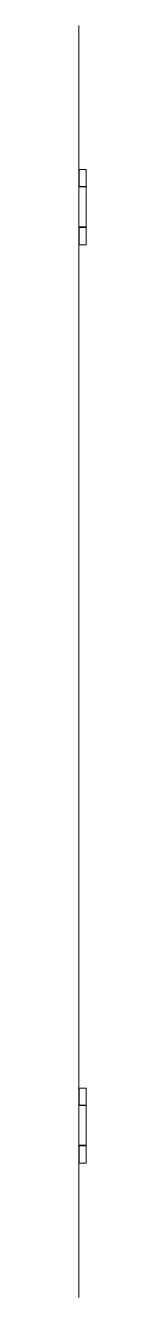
# Model space of a CAD drawing. Header units: millimetres. Extents: x 1896 to 8684, y 846 to 6829.
# Drawn here: x 4866 to 4873, y 3474 to 4741 of the extents above; entities that cross this region are included whole.
import ezdxf

# ---------------------------------------------------------------- set-up
doc = ezdxf.new("R2010")
doc.units = ezdxf.units.MM

msp = doc.modelspace()

# ---------------------------------------------------------------- linework, layer by layer
at = {"color": 7, "linetype": 'Continuous', "lineweight": 15}
for p, q in [((4865.5483, 4741.1359), (4865.5483, 3474.1359)), ((4865.5483, 4597.6143), (4865.5745, 4597.6143)), ((4865.5745, 4597.6143), (4865.5745, 4594.6143)), ((4865.5745, 4597.6143), (4872.5745, 4597.6143)), ((4865.5745, 4594.6143), (4865.5745, 4583.5925)), ((4872.5745, 4580.5924), (4872.5745, 4597.6143)), ((4865.5745, 4580.5924), (4865.5483, 4580.5924)), ((4865.5483, 4580.3249), (4872.5745, 4580.3249)), ((4865.5745, 4583.5925), (4865.5745, 4580.5924)), ((4872.5745, 4580.5924), (4865.5745, 4580.5924)), ((4868.9629, 4580.3249), (4868.9629, 4580.5924)), ((4872.5745, 4539.9037), (4872.5745, 4580.3249)), ((4865.5483, 4540.6385), (4865.5745, 4540.6385)), ((4872.5745, 4539.9037), (4865.5483, 4539.9037)), ((4865.5745, 4540.6385), (4865.5745, 4537.6385)), ((4865.5745, 4540.6385), (4872.5745, 4540.6385)), ((4865.5745, 4537.6385), (4865.5745, 4525.6143)), ((4872.5745, 4522.6143), (4872.5745, 4540.6385)), ((4865.5745, 4525.6143), (4865.5745, 4522.6143)), ((4865.5745, 4522.6143), (4865.5483, 4522.6143)), ((4872.5745, 4522.6143), (4865.5745, 4522.6143)), ((4865.5483, 3682.8495), (4865.5745, 3682.8495)), ((4865.5745, 3682.8495), (4865.5745, 3679.8494)), ((4865.5745, 3682.8495), (4872.5745, 3682.8495)), ((4865.5745, 3679.8494), (4865.5745, 3668.8276)), ((4872.5745, 3665.8276), (4872.5745, 3682.8495)), ((4865.5745, 3665.8276), (4865.5483, 3665.8276)), ((4865.5483, 3665.5601), (4872.5745, 3665.5601)), ((4865.5745, 3668.8276), (4865.5745, 3665.8276)), ((4872.5745, 3665.8276), (4865.5745, 3665.8276)), ((4868.9629, 3665.5601), (4868.9629, 3665.8276)), ((4872.5745, 3625.1388), (4872.5745, 3665.5601)), ((4865.5483, 3625.8736), (4865.5745, 3625.8736)), ((4865.5745, 3625.8736), (4865.5745, 3622.8736)), ((4865.5745, 3625.8736), (4872.5745, 3625.8736)), ((4872.5745, 3625.1388), (4865.5745, 3625.1388)), ((4872.5745, 3607.8494), (4872.5745, 3625.8736)), ((4865.5745, 3622.8736), (4865.5745, 3610.8494)), ((4865.5745, 3607.8494), (4865.5483, 3607.8494)), ((4865.5745, 3610.8494), (4865.5745, 3607.8494)), ((4872.5745, 3607.8494), (4865.5745, 3607.8494))]:
    msp.add_line(p, q, dxfattribs=at)
at = {"color": 8, "linetype": 'Continuous', "lineweight": 15}
for p, q in [((4865.5703, 4594.6143), (4865.5521, 4594.6143)), ((4865.5521, 4583.5925), (4865.5703, 4583.5925)), ((4865.5703, 4537.6385), (4865.5521, 4537.6385)), ((4865.5521, 4525.6143), (4865.5703, 4525.6143)), ((4865.5703, 3679.8494), (4865.5521, 3679.8494)), ((4865.5521, 3668.8276), (4865.5703, 3668.8276)), ((4865.5703, 3622.8736), (4865.5521, 3622.8736)), ((4865.5521, 3610.8494), (4865.5703, 3610.8494))]:
    msp.add_line(p, q, dxfattribs=at)

doc.saveas('drawing.dxf')
